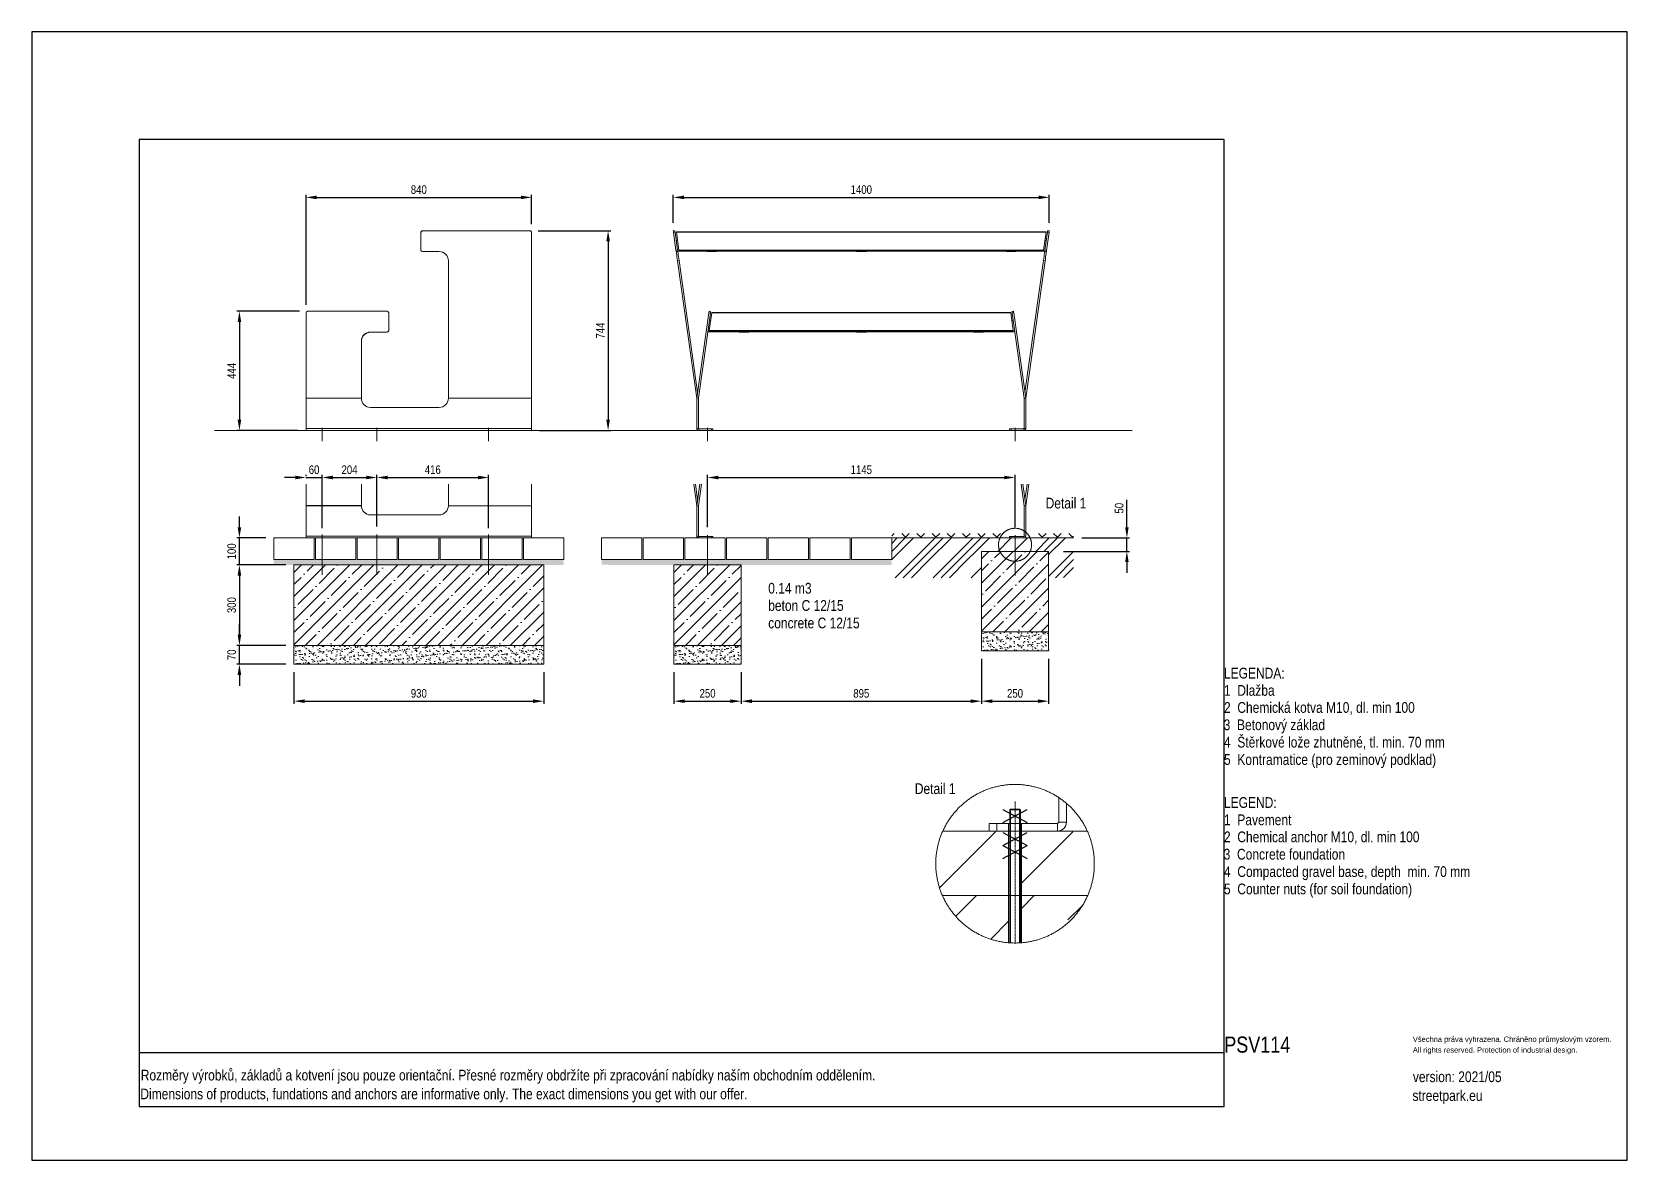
# Model space of a CAD drawing. Header units: millimetres. Extents: x 22162 to 28102, y 3160 to 7360.
import ezdxf
from ezdxf.lldxf.tags import DXFTag

# ---------------------------------------------------------------- set-up
doc = ezdxf.new("R2010")
doc.units = ezdxf.units.MM
doc.header["$LTSCALE"] = 0.3
doc.linetypes.add('ACAD_ISO10W100', pattern=[18.5, 12, -3, 0.5, -3])
doc.linetypes.add('INCONTINUOUS', pattern=[200000.001, 200000, -0.001])
for name, color, linetype, lineweight in [('KOTY', 3, 'INCONTINUOUS', 9), ('OBRYSOVA', 7, 'Continuous', 9), ('OSY', 7, 'ACAD_ISO10W100', 15), ('Visible', 7, 'Continuous', 18)]:
    doc.layers.add(name, color=color, linetype=linetype, lineweight=lineweight)
doc.layers.add('Nekreslit', color=6, linetype='Continuous', plot=False)
doc.layers.add('SRAFY', color=7, linetype='Continuous', lineweight=9, true_color=0x5b5b5b)
doc.styles.add('SEACAD_Arial', font='arial.ttf', dxfattribs={"width": 0.8})
tags = doc.linetypes.add('HIDDEN2', pattern=[4.7625, 3.175, -1.5875]).pattern_tags.tags
tags[6:7] = [DXFTag(74, 4), DXFTag(75, 0), DXFTag(340, '0'), DXFTag(46, 0.0), DXFTag(50, 0.0), DXFTag(44, 0.0), DXFTag(45, 0.0)]
tags[4:5] = [DXFTag(74, 4), DXFTag(75, 0), DXFTag(340, '0'), DXFTag(46, 0.0), DXFTag(50, 0.0), DXFTag(44, 0.0), DXFTag(45, 0.0)]
doc.dimstyles.new('ISO-25', dxfattribs={"dimtxt": 1.6, "dimasz": 2, "dimexe": 0.5, "dimexo": 1.5, "dimtad": 1, "dimdec": 0, "dimtxsty": 'SEACAD_Arial', "dimcen": 2, "dimadec": 0, "dimazin": 0, "dimtfac": 1, "dimtdec": 0, "dimtmove": 0, "dimatfit": 3, "dimfxl": 1, "dimarcsym": 0})

msp = doc.modelspace()

# ---------------------------------------------------------------- texts
at = {"style": 'SEACAD_Arial', "width": 0.8}
for s, height, p in [('0.14 m3', 40, (24903.9, 5268.5)), ('beton C 12/15', 40, (24903.9, 5204.3)), ('concrete C 12/15', 40, (24903.9, 5139.1)), ('LEGENDA:', 40, (26601, 4952.4)), ('1  Dlažba', 40, (26601, 4888.1)), ('2  Chemická kotva M10, dl. min 100', 40, (26601, 4824.6)), ('3  Betonový základ', 40, (26599.8, 4760.1)), ('4  Štěrkové lože zhutněné, tl. min. 70 mm', 40, (26601, 4695.4)), ('5  Kontramatice (pro zeminový podklad)', 40, (26601, 4630.8)), ('LEGEND:', 40, (26601, 4470.7)), ('1  Pavement', 40, (26601, 4406.4)), ('2  Chemical anchor M10, dl. min 100', 40, (26601, 4342.9)), ('3  Concrete foundation', 40, (26599.8, 4278.3)), ('4  Compacted gravel base, depth  min. 70 mm', 40, (26601, 4213.6)), ('5  Counter nuts (for soil foundation)', 40, (26601, 4149)), ('PSV114', 60, (26602.1, 3559.6)), ('All rights reserved. Protection of industrial design.', 20, (27304.4, 3559.6)), ('Všechna práva vyhrazena. Chráněno průmyslovým vzorem.', 20, (27304.4, 3599.6)), ('Rozměry výrobků, základů a kotvení jsou pouze orientační. Přesné rozměry obdržíte při zpracování nabídky naším obchodním oddělením.', 39.9982, (22567.5, 3455.9)), ('version: 2021/05', 40, (27304.4, 3449.8)), ('Dimensions of products, fundations and anchors are informative only. The exact dimensions you get with our offer.', 39.9982, (22565.9, 3386)), ('streetpark.eu', 40, (27302.8, 3379.9))]:
    msp.add_text(s, height=height, dxfattribs=at).set_placement(p)
at = {"layer": 'KOTY', "char_height": 40, "width": 199.03, "attachment_point": 1, "style": 'SEACAD_Arial'}
for insert in [(25936.9, 5625.4), (25449.8, 4562.3)]:
    msp.add_mtext('Detail 1', dxfattribs=dict(at, insert=insert))

# ---------------------------------------------------------------- blocks, each defined once
blk = doc.blocks.new('*D149')
at = {"layer": 'Defpoints', "color": 0, "transparency": 16777216}
for p in [(25950.5, 6743.6), (24550.5, 6618.8), (25950.5, 6618.8)]:
    blk.add_point(p, dxfattribs=at)
at = {"layer": 'KOTY', "color": 0, "lineweight": -2, "transparency": 16777216}
for p, q in [((24550.5, 6648.8), (24550.5, 6753.6)), ((24590.5, 6743.6), (25910.5, 6743.6)), ((25950.5, 6648.8), (25950.5, 6753.6))]:
    blk.add_line(p, q, dxfattribs=at)
at = {"layer": 'KOTY', "color": 0, "transparency": 16777216}
for points in [[(24590.5, 6750.3), (24590.5, 6736.9), (24550.5, 6743.6)], [(25910.5, 6736.9), (25910.5, 6750.3), (25950.5, 6743.6)]]:
    blk.add_solid(points, dxfattribs=at)
at = {"layer": 'KOTY', "color": 0, "transparency": 16777216, "insert": (25250.5, 6772.4), "char_height": 32, "attachment_point": 5, "style": 'SEACAD_Arial'}
blk.add_mtext('1400', dxfattribs=at)
blk = doc.blocks.new('*D148')
at = {"layer": 'Defpoints', "color": 0, "transparency": 16777216}
for p in [(24022.8, 6743.6), (24022.8, 6613.7), (23182.8, 6313.7)]:
    blk.add_point(p, dxfattribs=at)
at = {"layer": 'KOTY', "color": 0, "lineweight": -2, "transparency": 16777216}
for p, q in [((23182.8, 6343.7), (23182.8, 6753.6)), ((23222.8, 6743.6), (23982.8, 6743.6)), ((24022.8, 6643.7), (24022.8, 6753.6))]:
    blk.add_line(p, q, dxfattribs=at)
at = {"layer": 'KOTY', "color": 0, "transparency": 16777216}
for points in [[(23222.8, 6750.3), (23222.8, 6736.9), (23182.8, 6743.6)], [(23982.8, 6736.9), (23982.8, 6750.3), (24022.8, 6743.6)]]:
    blk.add_solid(points, dxfattribs=at)
at = {"layer": 'KOTY', "color": 0, "transparency": 16777216, "insert": (23602.8, 6772.4), "char_height": 32, "attachment_point": 5, "style": 'SEACAD_Arial'}
blk.add_mtext('840', dxfattribs=at)
blk = doc.blocks.new('*D147')
at = {"layer": 'Defpoints', "color": 0, "transparency": 16777216}
for p in [(24016.8, 6619.6), (24022.8, 5875.6), (24307.6, 5875.6)]:
    blk.add_point(p, dxfattribs=at)
at = {"layer": 'KOTY', "color": 0, "lineweight": -2, "transparency": 16777216}
for p, q in [((24046.8, 6619.6), (24317.6, 6619.6)), ((24307.6, 6579.6), (24307.6, 5915.6)), ((24052.8, 5875.6), (24317.6, 5875.6))]:
    blk.add_line(p, q, dxfattribs=at)
at = {"layer": 'KOTY', "color": 0, "transparency": 16777216}
for points in [[(24314.3, 6579.6), (24301, 6579.6), (24307.6, 6619.6)], [(24301, 5915.6), (24314.3, 5915.6), (24307.6, 5875.6)]]:
    blk.add_solid(points, dxfattribs=at)
at = {"layer": 'KOTY', "color": 0, "transparency": 16777216, "insert": (24279.1, 6247.6), "char_height": 32, "attachment_point": 5, "rotation": 90, "style": 'SEACAD_Arial'}
blk.add_mtext('744', dxfattribs=at)
blk = doc.blocks.new('*D155')
at = {"layer": 'Defpoints', "color": 0, "transparency": 16777216}
for p in [(22934.8, 5475.6), (23062.8, 5475.6), (23112.8, 5375.6)]:
    blk.add_point(p, dxfattribs=at)
at = {"layer": 'KOTY', "color": 0, "lineweight": -2, "transparency": 16777216}
for p, q in [((22934.8, 5515.6), (22934.8, 5555.6)), ((23032.8, 5475.6), (22924.8, 5475.6)), ((22934.8, 5375.6), (22934.8, 5475.6)), ((23082.8, 5375.6), (22924.8, 5375.6)), ((22934.8, 5335.6), (22934.8, 5295.6))]:
    blk.add_line(p, q, dxfattribs=at)
at = {"layer": 'KOTY', "color": 0, "transparency": 16777216}
for points in [[(22928.2, 5515.6), (22941.5, 5515.6), (22934.8, 5475.6)], [(22941.5, 5335.6), (22928.2, 5335.6), (22934.8, 5375.6)]]:
    blk.add_solid(points, dxfattribs=at)
at = {"layer": 'KOTY', "color": 0, "transparency": 16777216, "insert": (22906, 5425.6), "char_height": 32, "attachment_point": 5, "rotation": 90, "style": 'SEACAD_Arial'}
blk.add_mtext('100', dxfattribs=at)
blk = doc.blocks.new('*D154')
at = {"layer": 'Defpoints', "color": 0, "transparency": 16777216}
for p in [(23137.8, 5375.6), (22934.8, 5075.6), (23137.8, 5075.6)]:
    blk.add_point(p, dxfattribs=at)
at = {"layer": 'KOTY', "color": 0, "lineweight": -2, "transparency": 16777216}
for p, q in [((23107.8, 5375.6), (22924.8, 5375.6)), ((22934.8, 5335.6), (22934.8, 5115.6)), ((23107.8, 5075.6), (22924.8, 5075.6))]:
    blk.add_line(p, q, dxfattribs=at)
at = {"layer": 'KOTY', "color": 0, "transparency": 16777216}
for points in [[(22941.5, 5335.6), (22928.2, 5335.6), (22934.8, 5375.6)], [(22928.2, 5115.6), (22941.5, 5115.6), (22934.8, 5075.6)]]:
    blk.add_solid(points, dxfattribs=at)
at = {"layer": 'KOTY', "color": 0, "transparency": 16777216, "insert": (22906, 5225.6), "char_height": 32, "attachment_point": 5, "rotation": 90, "style": 'SEACAD_Arial'}
blk.add_mtext('300', dxfattribs=at)
blk = doc.blocks.new('*D153')
at = {"layer": 'Defpoints', "color": 0, "transparency": 16777216}
for p in [(22934.8, 5075.6), (23137.8, 5075.6), (23137.8, 5005.6)]:
    blk.add_point(p, dxfattribs=at)
at = {"layer": 'KOTY', "color": 0, "lineweight": -2, "transparency": 16777216}
for p, q in [((22934.8, 5115.6), (22934.8, 5155.6)), ((23107.8, 5075.6), (22924.8, 5075.6)), ((22934.8, 5005.6), (22934.8, 5075.6)), ((23107.8, 5005.6), (22924.8, 5005.6)), ((22934.8, 4965.6), (22934.8, 4925.6))]:
    blk.add_line(p, q, dxfattribs=at)
at = {"layer": 'KOTY', "color": 0, "transparency": 16777216}
for points in [[(22928.2, 5115.6), (22941.5, 5115.6), (22934.8, 5075.6)], [(22941.5, 4965.6), (22928.2, 4965.6), (22934.8, 5005.6)]]:
    blk.add_solid(points, dxfattribs=at)
at = {"layer": 'KOTY', "color": 0, "transparency": 16777216, "insert": (22906, 5040.6), "char_height": 32, "attachment_point": 5, "rotation": 90, "style": 'SEACAD_Arial'}
blk.add_mtext('70', dxfattribs=at)
blk = doc.blocks.new('*D151')
at = {"layer": 'Defpoints', "color": 0, "transparency": 16777216}
for p in [(24553, 5005.6), (24803, 5005.6), (24803, 4868)]:
    blk.add_point(p, dxfattribs=at)
at = {"layer": 'KOTY', "color": 0, "lineweight": -2, "transparency": 16777216}
for p, q in [((24553, 4975.6), (24553, 4858)), ((24803, 4975.6), (24803, 4858)), ((24593, 4868), (24763, 4868))]:
    blk.add_line(p, q, dxfattribs=at)
at = {"layer": 'KOTY', "color": 0, "transparency": 16777216}
for points in [[(24593, 4874.7), (24593, 4861.4), (24553, 4868)], [(24763, 4861.4), (24763, 4874.7), (24803, 4868)]]:
    blk.add_solid(points, dxfattribs=at)
at = {"layer": 'KOTY', "color": 0, "transparency": 16777216, "insert": (24678, 4896.9), "char_height": 32, "attachment_point": 5, "style": 'SEACAD_Arial'}
blk.add_mtext('250', dxfattribs=at)
blk = doc.blocks.new('*D152')
at = {"layer": 'Defpoints', "color": 0, "transparency": 16777216}
for p in [(25698, 5055.6), (24803, 5004.1), (25698, 4868)]:
    blk.add_point(p, dxfattribs=at)
at = {"layer": 'KOTY', "color": 0, "lineweight": -2, "transparency": 16777216}
for p, q in [((25698, 5025.6), (25698, 4858)), ((24803, 4974.1), (24803, 4858)), ((24843, 4868), (25658, 4868))]:
    blk.add_line(p, q, dxfattribs=at)
at = {"layer": 'KOTY', "color": 0, "transparency": 16777216}
for points in [[(24843, 4874.7), (24843, 4861.4), (24803, 4868)], [(25658, 4861.4), (25658, 4874.7), (25698, 4868)]]:
    blk.add_solid(points, dxfattribs=at)
at = {"layer": 'KOTY', "color": 0, "transparency": 16777216, "insert": (25250.5, 4896.9), "char_height": 32, "attachment_point": 5, "style": 'SEACAD_Arial'}
blk.add_mtext('895', dxfattribs=at)
blk = doc.blocks.new('*D156')
at = {"layer": 'Defpoints', "color": 0, "transparency": 16777216}
for p in [(26041.1, 5475.6), (26239.5, 5475.6), (25973, 5425.6)]:
    blk.add_point(p, dxfattribs=at)
at = {"layer": 'KOTY', "color": 0, "lineweight": -2, "transparency": 16777216}
for p, q in [((26239.5, 5515.6), (26239.5, 5617.2)), ((26071.1, 5475.6), (26249.5, 5475.6)), ((26239.5, 5425.6), (26239.5, 5475.6)), ((26003, 5425.6), (26249.5, 5425.6)), ((26239.5, 5385.6), (26239.5, 5345.6))]:
    blk.add_line(p, q, dxfattribs=at)
at = {"layer": 'KOTY', "color": 0, "transparency": 16777216}
for points in [[(26232.9, 5515.6), (26246.2, 5515.6), (26239.5, 5475.6)], [(26246.2, 5385.6), (26232.9, 5385.6), (26239.5, 5425.6)]]:
    blk.add_solid(points, dxfattribs=at)
at = {"layer": 'KOTY', "color": 0, "transparency": 16777216, "insert": (26210.7, 5586.4), "char_height": 32, "attachment_point": 5, "rotation": 90, "style": 'SEACAD_Arial'}
blk.add_mtext('50', dxfattribs=at)
blk = doc.blocks.new('*D150')
at = {"layer": 'Defpoints', "color": 0, "transparency": 16777216}
for p in [(25698, 5054.1), (25948, 5055.6), (25948, 4868)]:
    blk.add_point(p, dxfattribs=at)
at = {"layer": 'KOTY', "color": 0, "lineweight": -2, "transparency": 16777216}
for p, q in [((25698, 5024.1), (25698, 4858)), ((25948, 5025.6), (25948, 4858)), ((25738, 4868), (25908, 4868))]:
    blk.add_line(p, q, dxfattribs=at)
at = {"layer": 'KOTY', "color": 0, "transparency": 16777216}
for points in [[(25738, 4874.7), (25738, 4861.4), (25698, 4868)], [(25908, 4861.4), (25908, 4874.7), (25948, 4868)]]:
    blk.add_solid(points, dxfattribs=at)
at = {"layer": 'KOTY', "color": 0, "transparency": 16777216, "insert": (25823, 4896.9), "char_height": 32, "attachment_point": 5, "style": 'SEACAD_Arial'}
blk.add_mtext('250', dxfattribs=at)
blk = doc.blocks.new('*D158')
at = {"layer": 'Defpoints', "color": 0, "transparency": 16777216}
for p in [(23862.8, 5700.7), (23446.8, 5488.4), (23862.8, 5482.6)]:
    blk.add_point(p, dxfattribs=at)
at = {"layer": 'KOTY', "color": 0, "lineweight": -2, "transparency": 16777216}
for p, q in [((23446.8, 5518.4), (23446.8, 5710.7)), ((23862.8, 5512.6), (23862.8, 5710.7)), ((23486.8, 5700.7), (23822.8, 5700.7))]:
    blk.add_line(p, q, dxfattribs=at)
at = {"layer": 'KOTY', "color": 0, "transparency": 16777216}
for points in [[(23486.8, 5707.4), (23486.8, 5694), (23446.8, 5700.7)], [(23822.8, 5707.4), (23822.8, 5694), (23862.8, 5700.7)]]:
    blk.add_solid(points, dxfattribs=at)
at = {"layer": 'KOTY', "color": 0, "transparency": 16777216, "insert": (23654.8, 5729.5), "char_height": 32, "attachment_point": 5, "style": 'SEACAD_Arial'}
blk.add_mtext('416', dxfattribs=at)
blk = doc.blocks.new('*D157')
at = {"layer": 'Defpoints', "color": 0, "transparency": 16777216}
for p in [(23182.8, 5675.6), (23242.8, 5700.7), (23242.8, 5488.4)]:
    blk.add_point(p, dxfattribs=at)
at = {"layer": 'KOTY', "color": 0, "lineweight": -2, "transparency": 16777216}
for p, q in [((23182.8, 5705.6), (23182.8, 5710.7)), ((23242.8, 5518.4), (23242.8, 5710.7)), ((23142.8, 5700.7), (23102.8, 5700.7)), ((23182.8, 5700.7), (23242.8, 5700.7)), ((23282.8, 5700.7), (23322.8, 5700.7))]:
    blk.add_line(p, q, dxfattribs=at)
at = {"layer": 'KOTY', "color": 0, "transparency": 16777216}
for points in [[(23142.8, 5707.4), (23142.8, 5694), (23182.8, 5700.7)], [(23282.8, 5707.4), (23282.8, 5694), (23242.8, 5700.7)]]:
    blk.add_solid(points, dxfattribs=at)
at = {"layer": 'KOTY', "color": 0, "transparency": 16777216, "insert": (23212.8, 5729.5), "char_height": 32, "attachment_point": 5, "style": 'SEACAD_Arial'}
blk.add_mtext('60', dxfattribs=at)
blk = doc.blocks.new('*D159')
at = {"layer": 'Defpoints', "color": 0, "transparency": 16777216}
for p in [(25823, 5700.7), (24678, 5485.8), (25823, 5485.8)]:
    blk.add_point(p, dxfattribs=at)
at = {"layer": 'KOTY', "color": 0, "lineweight": -2, "transparency": 16777216}
for p, q in [((24678, 5515.8), (24678, 5710.7)), ((25823, 5515.8), (25823, 5710.7)), ((24718, 5700.7), (25783, 5700.7))]:
    blk.add_line(p, q, dxfattribs=at)
at = {"layer": 'KOTY', "color": 0, "transparency": 16777216}
for points in [[(24718, 5707.4), (24718, 5694), (24678, 5700.7)], [(25783, 5694), (25783, 5707.4), (25823, 5700.7)]]:
    blk.add_solid(points, dxfattribs=at)
at = {"layer": 'KOTY', "color": 0, "transparency": 16777216, "insert": (25250.5, 5729.5), "char_height": 32, "attachment_point": 5, "style": 'SEACAD_Arial'}
blk.add_mtext('1145', dxfattribs=at)
blk = doc.blocks.new('*D160')
at = {"layer": 'Defpoints', "color": 0, "transparency": 16777216}
for p in [(23137.8, 5005.6), (24067.8, 5005.6), (24067.8, 4868)]:
    blk.add_point(p, dxfattribs=at)
at = {"layer": 'KOTY', "color": 0, "lineweight": -2, "transparency": 16777216}
for p, q in [((23137.8, 4975.6), (23137.8, 4858)), ((24067.8, 4975.6), (24067.8, 4858)), ((23177.8, 4868), (24027.8, 4868))]:
    blk.add_line(p, q, dxfattribs=at)
at = {"layer": 'KOTY', "color": 0, "transparency": 16777216}
for points in [[(23177.8, 4874.7), (23177.8, 4861.4), (23137.8, 4868)], [(24027.8, 4861.4), (24027.8, 4874.7), (24067.8, 4868)]]:
    blk.add_solid(points, dxfattribs=at)
at = {"layer": 'KOTY', "color": 0, "transparency": 16777216, "insert": (23602.8, 4896.9), "char_height": 32, "attachment_point": 5, "style": 'SEACAD_Arial'}
blk.add_mtext('930', dxfattribs=at)
blk = doc.blocks.new('*D161')
at = {"layer": 'Defpoints', "color": 0, "transparency": 16777216}
for p in [(23446.8, 5700.7), (23242.8, 5482.6), (23446.8, 5488.4)]:
    blk.add_point(p, dxfattribs=at)
at = {"layer": 'KOTY', "color": 0, "lineweight": -2, "transparency": 16777216}
for p, q in [((23242.8, 5512.6), (23242.8, 5710.7)), ((23446.8, 5518.4), (23446.8, 5710.7)), ((23282.8, 5700.7), (23406.8, 5700.7))]:
    blk.add_line(p, q, dxfattribs=at)
at = {"layer": 'KOTY', "color": 0, "transparency": 16777216}
for points in [[(23282.8, 5707.4), (23282.8, 5694), (23242.8, 5700.7)], [(23406.8, 5707.4), (23406.8, 5694), (23446.8, 5700.7)]]:
    blk.add_solid(points, dxfattribs=at)
at = {"layer": 'KOTY', "color": 0, "transparency": 16777216, "insert": (23344.8, 5729.5), "char_height": 32, "attachment_point": 5, "style": 'SEACAD_Arial'}
blk.add_mtext('204', dxfattribs=at)
blk = doc.blocks.new('*D162')
at = {"layer": 'Defpoints', "color": 0, "transparency": 16777216}
for p in [(23188.8, 6319.6), (22934.8, 5875.6), (23182.8, 5875.6)]:
    blk.add_point(p, dxfattribs=at)
at = {"layer": 'KOTY', "color": 0, "lineweight": -2, "transparency": 16777216}
for p, q in [((23158.8, 6319.6), (22924.8, 6319.6)), ((22934.8, 6279.6), (22934.8, 5915.6)), ((23152.8, 5875.6), (22924.8, 5875.6))]:
    blk.add_line(p, q, dxfattribs=at)
at = {"layer": 'KOTY', "color": 0, "transparency": 16777216}
for points in [[(22928.2, 6279.6), (22941.5, 6279.6), (22934.8, 6319.6)], [(22928.2, 5915.6), (22941.5, 5915.6), (22934.8, 5875.6)]]:
    blk.add_solid(points, dxfattribs=at)
at = {"layer": 'KOTY', "color": 0, "transparency": 16777216, "insert": (22906.3, 6097.6), "char_height": 32, "attachment_point": 5, "rotation": 90, "style": 'SEACAD_Arial'}
blk.add_mtext('444', dxfattribs=at)

# ---------------------------------------------------------------- dimensions: what is measured, and where the dimension line sits
at = {"layer": 'KOTY'}
for base, p1, p2, picture, middle in [((24022.8, 6743.6), (23182.8, 6313.7), (24022.8, 6613.7), '*D148', (23602.8, 6772.4)), ((25950.5, 6743.6), (24550.5, 6618.8), (25950.5, 6618.8), '*D149', (25250.5, 6772.4)), ((25823, 5700.7), (24678, 5485.8), (25823, 5485.8), '*D159', (25250.5, 5729.5)), ((25698, 4868), (24803, 5004.1), (25698, 5055.6), '*D152', (25250.5, 4896.9)), ((25948, 4868), (25698, 5054.1), (25948, 5055.6), '*D150', (25823, 4896.9)), ((24067.8, 4868), (23137.8, 5005.6), (24067.8, 5005.6), '*D160', (23602.8, 4896.9)), ((24803, 4868), (24553, 5005.6), (24803, 5005.6), '*D151', (24678, 4896.9))]:
    dim = msp.add_linear_dim(base=base, p1=p1, p2=p2, dimstyle='ISO-25', override={"dimlfac": 1, "dimtxsty": 'SEACAD_Arial', "dimsah": 1, "dimtolj": 0}, dxfattribs=at)
    dim.commit()
    dim.dimension.update_dxf_attribs({"geometry": picture, "text_midpoint": middle})
for base, p1, p2, angle, picture, middle in [((24307.6, 5875.6), (24016.8, 6619.6), (24022.8, 5875.6), 90, '*D147', (24279.1, 6247.6)), ((23862.8, 5700.7), (23446.8, 5488.4), (23862.8, 5482.6), 0, '*D158', (23654.8, 5729.5)), ((26239.5, 5475.6), (25973, 5425.6), (26041.1, 5475.6), 90, '*D156', (26210.7, 5586.4)), ((22934.8, 5475.6), (23112.8, 5375.6), (23062.8, 5475.6), 90, '*D155', (22906, 5425.6)), ((22934.8, 5075.6), (23137.8, 5375.6), (23137.8, 5075.6), 90, '*D154', (22906, 5225.6)), ((22934.8, 5075.6), (23137.8, 5005.6), (23137.8, 5075.6), 90, '*D153', (22906, 5040.6))]:
    dim = msp.add_linear_dim(base=base, p1=p1, p2=p2, angle=angle, dimstyle='ISO-25', override={"dimlfac": 1, "dimtxsty": 'SEACAD_Arial', "dimsah": 1, "dimtolj": 0}, dxfattribs=at)
    dim.commit()
    dim.dimension.update_dxf_attribs({"geometry": picture, "text_midpoint": middle})
for base, p1, p2, angle, picture, middle in [((22934.8, 5875.6), (23188.8, 6319.6), (23182.8, 5875.6), 90, '*D162', (22934.8, 6097.6)), ((23242.8, 5700.7), (23182.8, 5675.6), (23242.8, 5488.4), 180, '*D157', (23212.8, 5700.7)), ((23446.8, 5700.7), (23242.8, 5482.6), (23446.8, 5488.4), 180, '*D161', (23344.8, 5700.7))]:
    dim = msp.add_linear_dim(base=base, p1=p1, p2=p2, angle=angle, dimstyle='ISO-25', override={"dimsah": 1}, dxfattribs=at)
    dim.commit()
    dim.dimension.update_dxf_attribs({"geometry": picture, "text_midpoint": middle, "dimtype": 160})

# ---------------------------------------------------------------- hatches: boundary and pattern name
at = {"layer": 'SRAFY'}
h = msp.add_hatch(dxfattribs=at)
h.set_pattern_fill('ANSI35', color=256, scale=10, style=0)
h.set_pattern_definition([(45, (2263.366, 1180.7), (-44.90128, 44.90128), []), (45, (2308.27, 1180.7), (-44.90128, 44.90128), [79.375, -15.875, 0, -15.875])])
h.paths.add_polyline_path([(25698, 5425.6), (25948, 5425.6), (25948, 5125.6), (25698, 5125.6)])
h = msp.add_hatch(dxfattribs=at)
h.set_pattern_fill('AR-SAND', color=256, scale=0.5)
h.set_pattern_definition([(37.5, (16527.381, 160.982), (-0.800016, 24.47066), [0, -19.304, 0, -21.59, 0, -20.6375]), (7.5, (16527.38, 160.982), (22.47616, 35.84126), [0, -10.414, 0, -17.399, 0, -6.6675]), (327.5, (16511.76, 160.982), (39.54962, 0.07186), [0, -6.35, 0, -22.86, 0, -29.845]), (317.5, (16511.76, 160.982), (38.17782, 11.14647), [0, -3.175, 0, -14.986, 0, -17.145])])
h.paths.add_polyline_path([(23062.8, 5395.6), (23062.8, 5375.7), (23093.4, 5375.6), (23213.3, 5375.5), (23213.3, 5395.6)])
h.paths.add_polyline_path([(24142.8, 5375.3), (24142.8, 5395.6), (23213.3, 5395.6), (23213.3, 5375.5), (23343.3, 5375.3)])
h = msp.add_hatch(dxfattribs=at)
h.set_pattern_fill('ANSI35', color=256, scale=10, style=0)
h.set_pattern_definition([(45, (-296.82, 1130.71), (-44.90128, 44.90128), []), (45, (-251.92, 1130.71), (-44.90128, 44.90128), [79.375, -15.875, 0, -15.875])])
h.paths.add_polyline_path([(23137.8, 5375.6), (24067.8, 5375.6), (24067.8, 5075.6), (23137.8, 5075.6)])
h = msp.add_hatch(dxfattribs=at)
h.set_pattern_fill('AR-SAND', color=256, scale=0.5)
h.set_pattern_definition([(37.5, (17748.108, 160.982), (-0.800016, 24.47066), [0, -19.304, 0, -21.59, 0, -20.6375]), (7.5, (17748.108, 160.982), (22.47616, 35.84126), [0, -10.414, 0, -17.399, 0, -6.6675]), (327.5, (17732.487, 160.982), (39.54962, 0.07186), [0, -6.35, 0, -22.86, 0, -29.845]), (317.5, (17732.487, 160.982), (38.17782, 11.14647), [0, -3.175, 0, -14.986, 0, -17.145])])
h.paths.add_polyline_path([(24283.6, 5395.6), (24283.6, 5375.7), (24314.1, 5375.6), (24434.1, 5375.5), (24434.1, 5395.6)])
h.paths.add_polyline_path([(25363.6, 5375.3), (25363.6, 5395.6), (24434.1, 5395.6), (24434.1, 5375.5), (24564.1, 5375.3)])
h = msp.add_hatch(dxfattribs=at)
h.set_pattern_fill('ANSI35', color=256, scale=10, style=0)
h.set_pattern_definition([(45, (1118.366, 1130.71), (-44.90128, 44.90128), []), (45, (1163.27, 1130.71), (-44.90128, 44.90128), [79.375, -15.875, 0, -15.875])])
h.paths.add_polyline_path([(24553, 5375.6), (24803, 5375.6), (24803, 5075.6), (24553, 5075.6)])
h = msp.add_hatch(dxfattribs=at)
h.set_pattern_fill('AR-SAND', color=256, scale=0.5, style=0)
h.set_pattern_definition([(37.5, (2263.366, 1180.7), (-0.800016, 24.470662), [0, -19.304, 0, -21.59, 0, -20.6375]), (7.5, (2263.366, 1180.7), (22.476164, 35.841255), [0, -10.414, 0, -17.399, 0, -6.6675]), (327.5, (2247.745, 1180.7), (39.549619, 0.07186), [0, -6.35, 0, -22.86, 0, -29.845]), (317.5, (2247.745, 1180.7), (38.177823, 11.146466), [0, -3.175, 0, -14.986, 0, -17.145])])
h.paths.add_polyline_path([(25698, 5125.6), (25948, 5125.6), (25948, 5055.6), (25698, 5055.6)])
h = msp.add_hatch(dxfattribs=at)
h.set_pattern_fill('AR-SAND', color=256, scale=0.5, style=0)
h.set_pattern_definition([(37.5, (-296.819, 1130.709), (-0.800016, 24.470662), [0, -19.304, 0, -21.59, 0, -20.6375]), (7.5, (-296.82, 1130.71), (22.476164, 35.841255), [0, -10.414, 0, -17.399, 0, -6.6675]), (327.5, (-312.44, 1130.709), (39.549619, 0.07186), [0, -6.35, 0, -22.86, 0, -29.845]), (317.5, (-312.44, 1130.71), (38.177823, 11.146466), [0, -3.175, 0, -14.986, 0, -17.145])])
h.paths.add_polyline_path([(23137.8, 5075.6), (24067.8, 5075.6), (24067.8, 5005.6), (23137.8, 5005.6)])
h = msp.add_hatch(dxfattribs=at)
h.set_pattern_fill('AR-SAND', color=256, scale=0.5, style=0)
h.set_pattern_definition([(37.5, (1118.366, 1130.709), (-0.800016, 24.470662), [0, -19.304, 0, -21.59, 0, -20.6375]), (7.5, (1118.366, 1130.71), (22.476164, 35.841255), [0, -10.414, 0, -17.399, 0, -6.6675]), (327.5, (1102.745, 1130.709), (39.549619, 0.07186), [0, -6.35, 0, -22.86, 0, -29.845]), (317.5, (1102.745, 1130.71), (38.177823, 11.146466), [0, -3.175, 0, -14.986, 0, -17.145])])
h.paths.add_polyline_path([(24553, 5075.6), (24803, 5075.6), (24803, 5005.6), (24553, 5005.6)])

# ---------------------------------------------------------------- linework, layer by layer
at = {"color": 7, "linetype": 'Continuous', "lineweight": 15}
for p, q in [((23610.8, 6612.9), (23610.8, 6613.7)), ((23610.8, 6547.5), (23610.8, 6612.9)), ((23616.8, 6619.6), (23616.8, 6618.8)), ((23616.8, 6619.6), (24016.8, 6619.6)), ((23616.8, 6618.8), (24016.8, 6618.8)), ((24016.8, 6618.8), (24016.8, 6619.6)), ((24022.8, 6613.7), (24022.8, 6612.9)), ((24022.8, 6612.9), (24022.8, 5995.6)), ((23678.8, 6541.6), (23616.8, 6541.6)), ((23712.8, 5995.6), (23712.8, 6507.9)), ((23182.8, 5996.5), (23182.8, 6313.7)), ((23188.8, 6319.6), (23484.8, 6319.6)), ((23490.8, 6313.7), (23490.8, 6248.3)), ((23484.8, 6242.4), (23422.8, 6242.4)), ((23422.8, 6242.4), (23422.8, 6241.6)), ((23484.8, 6241.6), (23422.8, 6241.6)), ((23484.8, 6241.6), (23484.8, 6242.4)), ((23490.8, 6248.3), (23490.8, 6247.5)), ((23388.8, 6208.7), (23388.8, 5996.5)), ((23182.8, 5996.5), (23182.8, 5995.5)), ((23388.8, 5996.5), (23182.8, 5996.5)), ((23388.8, 5995.5), (23182.8, 5995.5)), ((23182.8, 5882.6), (23182.8, 5995.5)), ((23388.8, 5996), (23388.8, 5996.5)), ((23388.8, 5995.5), (23388.8, 5996)), ((23422.8, 5961.6), (23678.8, 5961.6)), ((23712.8, 5995.6), (24022.8, 5995.6)), ((23712.8, 5995.6), (23712.8, 5995.5)), ((23712.8, 5995.6), (23712.8, 5995.6)), ((23712.8, 5995.5), (24022.8, 5995.5)), ((24022.8, 5995.5), (24022.8, 5995.6)), ((24022.8, 5995.5), (24022.8, 5882.6)), ((23182.8, 5882.6), (24022.8, 5882.6)), ((23182.8, 5875.6), (23182.8, 5882.6)), ((24022.8, 5882.6), (24022.8, 5875.6)), ((24022.8, 5875.6), (23182.8, 5875.6)), ((23182.8, 5596.5), (23182.8, 5675.6)), ((23388.8, 5675.6), (23388.8, 5596.5)), ((23712.8, 5595.6), (23712.8, 5675.6)), ((24022.8, 5675.6), (24022.8, 5595.6)), ((23182.8, 5596.5), (23182.8, 5595.5)), ((23388.8, 5596.5), (23182.8, 5596.5)), ((23388.8, 5595.5), (23182.8, 5595.5)), ((23182.8, 5482.6), (23182.8, 5595.5)), ((23388.8, 5596), (23388.8, 5596.5)), ((23388.8, 5595.5), (23388.8, 5596)), ((23712.8, 5595.6), (24022.8, 5595.6)), ((23712.8, 5595.6), (23712.8, 5595.5)), ((23712.8, 5595.6), (23712.8, 5595.6)), ((23712.8, 5595.5), (24022.8, 5595.5)), ((24022.8, 5595.5), (24022.8, 5595.6)), ((24022.8, 5595.5), (24022.8, 5482.6)), ((23422.8, 5561.6), (23678.8, 5561.6)), ((23182.8, 5482.6), (24022.8, 5482.6)), ((23182.8, 5475.6), (23182.8, 5482.6)), ((24022.8, 5475.6), (23182.8, 5475.6)), ((24022.8, 5482.6), (24022.8, 5475.6))]:
    msp.add_line(p, q, dxfattribs=at)
for p, q in [((25778, 4464.8), (25868, 4416.8)), ((25778, 4416.8), (25868, 4464.8)), ((25778, 4378.9), (25868, 4330.9)), ((25778, 4330.9), (25868, 4378.9)), ((25778, 4330.9), (25868, 4282.9)), ((25778, 4282.9), (25868, 4330.9))]:
    msp.add_line(p, q)
at = {"color": 7, "linetype": 'HIDDEN2'}
for p, q in [((25803, 4390.4), (25803, 4390.4)), ((25843, 4390.4), (25843, 4390.4))]:
    msp.add_line(p, q, dxfattribs=at)
at = {"color": 7, "linetype": 'Continuous', "lineweight": 15}
for centre, radius, start, end in [((23616.8, 6613.7), 5.97, 89.72134, 179.71857), ((23616.8, 6612.8), 5.97, 89.72101, 179.71832), ((24016.9, 6613.7), 5.97, 0.28084, 90.27911), ((24016.9, 6612.8), 5.97, 0.28109, 90.27944), ((23616.8, 6547.5), 5.97, 180.28143, 270.27866), ((23679, 6507.7), 33.8, 0.26207, 90.29826), ((23188.8, 6313.7), 5.97, 89.72129, 179.71818), ((23484.9, 6313.7), 5.97, 0.2816, 90.27878), ((23422.7, 6208.6), 33.8, 89.74073, 179.69895), ((23422.7, 6207.7), 33.8, 89.70168, 179.738), ((23484.9, 6248.4), 5.97, 269.72122, 359.7184), ((23484.9, 6247.5), 5.97, 269.72122, 359.7184), ((23422.8, 5995.6), 34, 180.22494, 270), ((23678.8, 5995.6), 34, 270, 359.77506), ((23422.8, 5595.6), 34, 180.22494, 270), ((23678.8, 5595.6), 34, 270, 359.77506)]:
    msp.add_arc(centre, radius, start, end, dxfattribs=at)
at = {"layer": 'KOTY'}
for centre, radius in [((25823, 5450.3), 61.5), ((25823, 4262.9), 295.2)]:
    msp.add_circle(centre, radius, dxfattribs=at)
at = {"layer": 'Nekreslit'}
msp.add_line((22562.1, 3559.6), (26602.1, 3559.6), dxfattribs=at)
for points in [[(22162.1, 3159.6), (28102.1, 3159.6), (28102.1, 7359.6), (22162.1, 7359.6)], [(22562.1, 3359.6), (26602.1, 3359.6), (26602.1, 6959.6), (22562.1, 6959.6)]]:
    msp.add_lwpolyline(points, close=True, dxfattribs=at)
at = {"layer": 'OBRYSOVA', "color": 7, "linetype": 'HIDDEN2'}
for p, q in [((25843, 4463.3), (25803, 4463.3)), ((25799, 4413.1), (25799, 3968.7)), ((25847, 3968.7), (25847, 4413.1))]:
    msp.add_line(p, q, dxfattribs=at)
at = {"layer": 'OBRYSOVA', "lineweight": 15}
for p, q in [((25806.2, 4466.5), (25806.2, 3968.2)), ((25839.8, 3968.2), (25839.8, 4466.5))]:
    msp.add_line(p, q, dxfattribs=at)
at = {"layer": 'OSY', "ltscale": 0.5}
for p, q in [((23242.8, 5885.8), (23242.8, 5835.8)), ((23446.8, 5885.8), (23446.8, 5835.8)), ((23862.8, 5885.8), (23862.8, 5835.8)), ((24678, 5885.8), (24678, 5835.8)), ((25823, 5885.8), (25823, 5835.8)), ((23242.8, 5488.4), (23242.8, 5338.4)), ((23446.8, 5488.4), (23446.8, 5338.4)), ((23862.8, 5488.4), (23862.8, 5338.4)), ((24678, 5485.8), (24678, 5335.8)), ((25823, 5485.8), (25823, 5335.8))]:
    msp.add_line(p, q, dxfattribs=at)
at = {"layer": 'OSY'}
msp.add_line((25823, 4494.6), (25823, 3967.7), dxfattribs=at)
at = {"layer": 'SRAFY', "linetype": 'Continuous'}
for p, q in [((22841.5, 5875.6), (26259.4, 5875.6)), ((23212.8, 5475.6), (23062.8, 5475.6)), ((23062.8, 5475.6), (23062.8, 5395.6)), ((23212.8, 5395.6), (23212.8, 5475.6)), ((23367.8, 5475.6), (23217.8, 5475.6)), ((23217.8, 5475.6), (23217.8, 5395.6)), ((23367.8, 5395.6), (23367.8, 5475.6)), ((23522.8, 5475.6), (23372.8, 5475.6)), ((23372.8, 5475.6), (23372.8, 5395.6)), ((23522.8, 5395.6), (23522.8, 5475.6)), ((23677.8, 5475.6), (23527.8, 5475.6)), ((23527.8, 5475.6), (23527.8, 5395.6)), ((23677.8, 5395.6), (23677.8, 5475.6)), ((23832.8, 5475.6), (23682.8, 5475.6)), ((23682.8, 5475.6), (23682.8, 5395.6)), ((23832.8, 5395.6), (23832.8, 5475.6)), ((23987.8, 5475.6), (23837.8, 5475.6)), ((23837.8, 5475.6), (23837.8, 5395.6)), ((23987.8, 5395.6), (23987.8, 5475.6)), ((24142.8, 5475.6), (23992.8, 5475.6)), ((23992.8, 5475.6), (23992.8, 5395.6)), ((24142.8, 5395.6), (24142.8, 5475.6)), ((24433.6, 5475.6), (24283.6, 5475.6)), ((24283.6, 5475.6), (24283.6, 5395.6)), ((24433.6, 5395.6), (24433.6, 5475.6)), ((24588.6, 5475.6), (24438.6, 5475.6)), ((24438.6, 5475.6), (24438.6, 5395.6)), ((24588.6, 5395.6), (24588.6, 5475.6)), ((24743.6, 5475.6), (24593.6, 5475.6)), ((24593.6, 5475.6), (24593.6, 5395.6)), ((24743.6, 5395.6), (24743.6, 5475.6)), ((24898.6, 5475.6), (24748.6, 5475.6)), ((24748.6, 5475.6), (24748.6, 5395.6)), ((24898.6, 5395.6), (24898.6, 5475.6)), ((25053.6, 5475.6), (24903.6, 5475.6)), ((24903.6, 5475.6), (24903.6, 5395.6)), ((25053.6, 5395.6), (25053.6, 5475.6)), ((25208.6, 5475.6), (25058.6, 5475.6)), ((25058.6, 5475.6), (25058.6, 5395.6)), ((25208.6, 5395.6), (25208.6, 5475.6)), ((25363.6, 5475.6), (25213.6, 5475.6)), ((25213.6, 5475.6), (25213.6, 5395.6)), ((25363.6, 5395.6), (25363.6, 5475.6)), ((23062.8, 5395.6), (23212.8, 5395.6)), ((23217.8, 5395.6), (23367.8, 5395.6)), ((23372.8, 5395.6), (23522.8, 5395.6)), ((23527.8, 5395.6), (23677.8, 5395.6)), ((23682.8, 5395.6), (23832.8, 5395.6)), ((23837.8, 5395.6), (23987.8, 5395.6)), ((23992.8, 5395.6), (24142.8, 5395.6)), ((24283.6, 5395.6), (24433.6, 5395.6)), ((24438.6, 5395.6), (24588.6, 5395.6)), ((24593.6, 5395.6), (24743.6, 5395.6)), ((24748.6, 5395.6), (24898.6, 5395.6)), ((24903.6, 5395.6), (25053.6, 5395.6)), ((25058.6, 5395.6), (25208.6, 5395.6)), ((25213.6, 5395.6), (25363.6, 5395.6))]:
    msp.add_line(p, q, dxfattribs=at)
at = {"layer": 'SRAFY'}
for p, q in [((25363.6, 5475.6), (26041.1, 5475.6)), ((25363.6, 5395.1), (25443.1, 5474.7)), ((25363.6, 5455.1), (25383.1, 5474.6)), ((25363.6, 5425.1), (25413.1, 5474.6)), ((25363.7, 5483.5), (25372.7, 5492.6)), ((25415.2, 5478.4), (25401, 5492.6)), ((25415.2, 5478.4), (25429.3, 5492.6)), ((25443.4, 5393.6), (25524.6, 5474.8)), ((25471.7, 5478.4), (25457.6, 5492.6)), ((25471.7, 5478.4), (25485.9, 5492.6)), ((25473.4, 5393.6), (25554.7, 5474.8)), ((25503.4, 5393.6), (25584.7, 5474.8)), ((25528.3, 5478.4), (25514.2, 5492.6)), ((25528.3, 5478.4), (25542.4, 5492.6)), ((25584.9, 5478.4), (25570.7, 5492.6)), ((25584.9, 5478.4), (25599, 5492.6)), ((25584.9, 5393.6), (25666.2, 5474.9)), ((25614.9, 5393.6), (25696.2, 5474.9)), ((25641.4, 5478.4), (25627.3, 5492.6)), ((25641.4, 5478.4), (25655.6, 5492.6)), ((25676.9, 5425.6), (25726.3, 5475)), ((25698, 5478.4), (25683.9, 5492.6)), ((25698, 5478.4), (25712.1, 5492.6)), ((25754.6, 5478.4), (25740.4, 5492.6)), ((25754.6, 5478.4), (25768.7, 5492.6)), ((25758.3, 5425.6), (25807.8, 5475.1)), ((25818.3, 5425.6), (25867.8, 5475.1)), ((25899.8, 5425.6), (25949.3, 5475.2)), ((25924.3, 5478.4), (25910.1, 5492.6)), ((25924.3, 5478.4), (25938.4, 5492.6)), ((25929.8, 5425.6), (25979.4, 5475.2)), ((25948, 5413.9), (26009.4, 5475.3)), ((25980.8, 5478.4), (25966.7, 5492.6)), ((25980.8, 5478.4), (25995, 5492.6)), ((26037.4, 5478.4), (26023.3, 5492.6)), ((26037.4, 5478.4), (26041.1, 5482.1)), ((25644.9, 5393.6), (25676.9, 5425.6)), ((26009.1, 5393.6), (26041.1, 5425.6)), ((25376.8, 5326.9), (25443.4, 5393.6)), ((25406.9, 5327), (25473.4, 5393.6)), ((25436.9, 5327), (25503.4, 5393.6)), ((25518.4, 5327.2), (25584.9, 5393.6)), ((25548.5, 5327.2), (25614.9, 5393.6)), ((25578.5, 5327.2), (25644.9, 5393.6)), ((25660.1, 5327.4), (25698, 5365.3)), ((25948, 5332.5), (26009.1, 5393.6)), ((25973.4, 5327.8), (26039.1, 5393.6)), ((26003.4, 5327.9), (26041.1, 5365.6)), ((26039.1, 5393.6), (26041.1, 5395.6)), ((25541.7, 4173.4), (25749.9, 4381.6)), ((25553.9, 4384.3), (26092.1, 4384.3)), ((25847, 4190.7), (26038.2, 4381.9)), ((25823, 4144.3), (25552.7, 4144.3)), ((25602, 4067.1), (25679.2, 4144.3)), ((25679.2, 4144.3), (25679.2, 4144.3)), ((25823, 4144.3), (26093.3, 4144.3)), ((25847, 4096.6), (25894.7, 4144.3)), ((26019.5, 4053.6), (26074.9, 4109)), ((25732.4, 3982), (25799, 4048.6)), ((25798.8, 4061.3), (25798.8, 4061.3)), ((25965.6, 3999.7), (25965.6, 3999.7))]:
    msp.add_line(p, q, dxfattribs=at)
for points in [[(25698, 5425.6), (25948, 5425.6), (25948, 5125.6), (25698, 5125.6)], [(23137.8, 5375.6), (24067.8, 5375.6), (24067.8, 5075.6), (23137.8, 5075.6)], [(24553, 5375.6), (24803, 5375.6), (24803, 5075.6), (24553, 5075.6)], [(25698, 5125.6), (25948, 5125.6), (25948, 5055.6), (25698, 5055.6)], [(23137.8, 5075.6), (24067.8, 5075.6), (24067.8, 5005.6), (23137.8, 5005.6)], [(24553, 5075.6), (24803, 5075.6), (24803, 5005.6), (24553, 5005.6)]]:
    msp.add_lwpolyline(points, close=True, dxfattribs=at)
at = {"layer": 'Visible', "color": 0}
for p, q in [((24550.5, 6618.8), (24556.4, 6619.6)), ((24557.2, 6613.7), (24551.3, 6612.9)), ((24560.5, 6547.5), (24551.3, 6612.9)), ((24566.4, 6548.3), (24557.2, 6613.7)), ((25938.9, 6615.6), (24561.9, 6615.6)), ((25939, 6615.6), (24562, 6615.6)), ((25939, 6615.6), (24562, 6615.6)), ((25939, 6615.6), (24562, 6615.6)), ((25939, 6615.6), (24562, 6615.6)), ((25939, 6615.6), (24562, 6615.6)), ((24562.2, 6613.6), (24571.5, 6547.6)), ((25938.6, 6613.6), (24562.2, 6613.6)), ((25929.4, 6547.6), (25938.6, 6613.6)), ((25934.5, 6548.3), (25943.7, 6613.7)), ((25938.7, 6613.6), (25934.8, 6585.6)), ((25938.7, 6613.6), (25938.6, 6613.6)), ((25940.4, 6547.5), (25949.6, 6612.9)), ((25949.6, 6612.9), (25943.7, 6613.7)), ((25950.5, 6618.8), (25944.5, 6619.6)), ((25944.5, 6619.6), (25950.5, 6618.8)), ((24560.5, 6547.5), (24566.4, 6548.3)), ((24567.3, 6542.4), (24561.3, 6541.6)), ((24561.3, 6541.6), (24567.3, 6542.4)), ((24561.5, 6583.6), (24566.4, 6583.6)), ((24561.5, 6583.6), (24566.4, 6583.6)), ((24575.6, 6543.6), (24567.1, 6543.6)), ((25929.4, 6547.6), (24571.5, 6547.6)), ((25929.1, 6545.6), (24571.7, 6545.6)), ((24575.7, 6543.6), (24675.5, 6543.6)), ((24575.7, 6543.6), (24675.5, 6543.6)), ((24675.5, 6541.6), (24675.5, 6545.6)), ((24711.5, 6541.6), (24675.5, 6541.6)), ((24711.5, 6541.6), (24711.5, 6545.6)), ((24711.5, 6543.6), (25232.5, 6543.6)), ((24711.5, 6543.6), (25232.5, 6543.6)), ((25232.5, 6541.6), (25232.5, 6545.6)), ((25268.5, 6541.6), (25232.5, 6541.6)), ((25268.5, 6541.6), (25268.5, 6545.6)), ((25268.5, 6543.6), (25789.5, 6543.6)), ((25268.5, 6543.6), (25789.5, 6543.6)), ((25789.5, 6541.6), (25789.5, 6545.6)), ((25825.5, 6541.6), (25789.5, 6541.6)), ((25825.5, 6541.6), (25825.5, 6545.6)), ((25825.5, 6543.6), (25925.3, 6543.6)), ((25825.5, 6543.6), (25925.3, 6543.6)), ((25925.4, 6543.6), (25933.8, 6543.6)), ((25939.6, 6541.6), (25933.7, 6542.4)), ((25933.7, 6542.4), (25939.6, 6541.6)), ((25934.5, 6583.6), (25934.4, 6583.6)), ((25939.5, 6583.6), (25934.5, 6583.6)), ((25939.5, 6583.6), (25934.5, 6583.6)), ((25934.5, 6548.3), (25940.4, 6547.5)), ((25934.8, 6585.6), (25934.7, 6585.6)), ((24572, 6508.7), (24566.1, 6507.9)), ((24638, 5995.6), (24566.1, 6507.9)), ((24641.1, 6017.3), (24572, 6508.7)), ((25859.9, 6017.3), (25928.9, 6508.7)), ((25862.9, 5995.6), (25934.9, 6507.9)), ((25934.9, 6507.9), (25928.9, 6508.7)), ((24638.1, 5996.5), (24682.7, 6313.7)), ((24644.1, 5995.6), (24688.6, 6312.9)), ((24688.6, 6312.9), (24682.7, 6313.7)), ((24683.5, 6319.6), (24689.5, 6318.8)), ((24693.8, 6313.6), (24684.5, 6247.6)), ((24693.8, 6313.6), (25806.7, 6313.6)), ((24694.1, 6315.6), (25806.4, 6315.6)), ((25816, 6247.6), (25806.7, 6313.6)), ((25811.4, 6318.8), (25817.4, 6319.6)), ((25818.2, 6313.7), (25812.3, 6312.9)), ((25856.9, 5995.6), (25812.3, 6312.9)), ((25862.8, 5996.5), (25818.2, 6313.7)), ((24678.9, 6243.6), (24773.9, 6243.6)), ((24678.9, 6243.6), (24773.9, 6243.6)), ((24684.2, 6245.6), (25816.2, 6245.6)), ((24689.6, 6283.6), (24684.5, 6283.6)), ((24689.6, 6283.6), (24684.5, 6283.6)), ((24684.5, 6247.6), (25816, 6247.6)), ((24688.5, 6243.6), (24796, 6243.6)), ((24688.5, 6243.6), (24796, 6243.6)), ((24796, 6241.6), (24796, 6245.6)), ((24832, 6241.6), (24796, 6241.6)), ((24832, 6241.6), (24832, 6245.6)), ((24832, 6243.6), (25232.5, 6243.6)), ((24832, 6243.6), (25232.5, 6243.6)), ((25232.5, 6241.6), (25232.5, 6245.6)), ((25268.5, 6241.6), (25232.5, 6241.6)), ((25268.5, 6241.6), (25268.5, 6245.6)), ((25268.5, 6243.6), (25669, 6243.6)), ((25268.5, 6243.6), (25669, 6243.6)), ((25669, 6241.6), (25669, 6245.6)), ((25705, 6241.6), (25669, 6241.6)), ((25705, 6241.6), (25705, 6245.6)), ((25705, 6243.6), (25812.6, 6243.6)), ((25705, 6243.6), (25812.6, 6243.6)), ((25822, 6243.6), (25727, 6243.6)), ((25822, 6243.6), (25727, 6243.6)), ((25810.9, 6283.6), (25816.4, 6283.6)), ((25810.9, 6283.6), (25816.4, 6283.6)), ((24638, 5995.6), (24638.1, 5995.6)), ((24644.1, 5995.6), (24638.1, 5996.5)), ((24638.1, 5882.6), (24638.1, 5995.5)), ((24644.1, 5995.5), (24638.1, 5995.5)), ((24644.1, 5882.6), (24644.1, 5995.5)), ((25862.8, 5996.5), (25856.9, 5995.6)), ((25856.9, 5882.6), (25856.9, 5995.5)), ((25862.9, 5995.5), (25856.9, 5995.5)), ((25862.9, 5995.6), (25862.9, 5995.6)), ((25862.9, 5882.6), (25862.9, 5995.5)), ((24644.1, 5882.6), (24638.1, 5882.6)), ((24692.1, 5881.6), (24645.1, 5881.6)), ((24645.1, 5881.6), (24645.1, 5875.6)), ((24692.1, 5875.6), (24692.1, 5881.6)), ((24698.1, 5875.6), (24698.1, 5881.6)), ((24698.1, 5881.6), (24698.1, 5875.6)), ((25802.9, 5875.6), (25802.9, 5881.6)), ((25808.9, 5881.6), (25855.9, 5881.6)), ((25808.9, 5881.6), (25808.9, 5875.6)), ((25855.9, 5881.6), (25855.9, 5875.6)), ((25856.9, 5882.6), (25862.9, 5882.6)), ((24692.1, 5875.6), (24645.1, 5875.6)), ((25808.9, 5875.6), (25855.9, 5875.6)), ((24638, 5595.6), (24626.8, 5675.6)), ((24641.1, 5617.3), (24632.9, 5675.6)), ((24638.1, 5596.5), (24649.2, 5675.6)), ((24644.1, 5595.6), (24655.3, 5675.6)), ((25856.9, 5595.6), (25845.6, 5675.6)), ((25862.8, 5596.5), (25851.7, 5675.6)), ((25859.9, 5617.3), (25868.1, 5675.6)), ((25862.9, 5595.6), (25874.1, 5675.6)), ((24638, 5595.6), (24638.1, 5595.6)), ((24644.1, 5595.6), (24638.1, 5596.5)), ((24638.1, 5482.6), (24638.1, 5595.5)), ((24644.1, 5595.5), (24638.1, 5595.5)), ((24644.1, 5482.6), (24644.1, 5595.5)), ((25862.8, 5596.5), (25856.9, 5595.6)), ((25856.9, 5482.6), (25856.9, 5595.5)), ((25862.9, 5595.5), (25856.9, 5595.5)), ((25862.9, 5595.6), (25862.9, 5595.6)), ((25862.9, 5482.6), (25862.9, 5595.5)), ((24644.1, 5482.6), (24638.1, 5482.6)), ((24692.1, 5481.6), (24645.1, 5481.6)), ((24645.1, 5481.6), (24645.1, 5475.6)), ((24692.1, 5475.6), (24645.1, 5475.6)), ((24692.1, 5475.6), (24692.1, 5481.6)), ((24698.1, 5475.6), (24698.1, 5481.6)), ((24698.1, 5481.6), (24698.1, 5475.6)), ((25802.9, 5475.6), (25802.9, 5481.6)), ((25808.9, 5481.6), (25855.9, 5481.6)), ((25808.9, 5481.6), (25808.9, 5475.6)), ((25808.9, 5475.6), (25855.9, 5475.6)), ((25855.9, 5481.6), (25855.9, 5475.6)), ((25856.9, 5482.6), (25862.9, 5482.6)), ((25985.6, 4417.9), (25985.6, 4509.4)), ((26014.4, 4417.9), (26014.4, 4487.7)), ((25726.4, 4384.3), (25726.4, 4413.1)), ((25726.4, 4413.1), (25734.8, 4413.1)), ((25734.8, 4413.1), (25755.2, 4413.1)), ((25755.2, 4413.1), (25755.2, 4384.3)), ((25755.2, 4413.1), (25980.8, 4413.1)), ((25980.8, 4413.1), (25980.8, 4384.3)), ((25985.6, 4417.9), (26014.4, 4417.9)), ((25734.8, 4384.3), (25726.4, 4384.3)), ((25755.2, 4384.3), (25734.8, 4384.3)), ((25755.2, 4384.3), (25980.8, 4384.3))]:
    msp.add_line(p, q, dxfattribs=at)
at = {"layer": 'Visible', "color": 7, "linetype": 'HIDDEN2'}
for p, q in [((25806.2, 4466.5), (25803, 4463.3)), ((25843, 4463.3), (25839.8, 4466.5))]:
    msp.add_line(p, q, dxfattribs=at)
at = {"layer": 'Visible', "color": 7}
for p, q in [((25803, 4463.3), (25803, 3968.4)), ((25843, 3968.4), (25843, 4463.3))]:
    msp.add_line(p, q, dxfattribs=at)
at = {"layer": 'Visible'}
msp.add_line((25806.2, 4466.5), (25839.8, 4466.5), dxfattribs=at)
at = {"layer": 'Visible', "color": 0}
for points in [[(24551.3, 6612.9), (24550.7, 6617.1), (24550.5, 6618.8)], [(24556.4, 6619.6), (24556.7, 6617.9), (24557.2, 6613.7)], [(24561.9, 6615.6), (24562.2, 6613.6)], [(25938.6, 6613.6), (25938.9, 6615.6)], [(25938.7, 6613.6), (25939, 6615.6)], [(25943.7, 6613.7), (25944.3, 6617.9), (25944.5, 6619.6)], [(25950.5, 6618.8), (25950.2, 6617.1), (25949.6, 6612.9)], [(24561.3, 6541.6), (24561.1, 6543.3), (24560.5, 6547.5)], [(24566.1, 6507.9), (24565, 6515.4), (24564, 6522.5), (24563.1, 6528.9), (24562.4, 6534.2), (24561.8, 6538.2), (24561.4, 6540.7), (24561.3, 6541.6)], [(24566.4, 6548.3), (24567, 6544.1), (24567.3, 6542.4)], [(24567.3, 6542.4), (24567.4, 6541.6), (24567.7, 6539.1), (24568.3, 6535.1), (24569, 6529.7), (24569.9, 6523.3), (24570.9, 6516.2), (24572, 6508.7)], [(24571.5, 6547.6), (24571.7, 6545.6)], [(25928.9, 6508.7), (25930, 6516.2), (25931, 6523.3), (25931.9, 6529.7), (25932.6, 6535.1), (25933.2, 6539.1), (25933.5, 6541.6), (25933.7, 6542.4)], [(25929.1, 6545.6), (25929.4, 6547.6)], [(25933.7, 6542.4), (25933.9, 6544.1), (25934.5, 6548.3)], [(25934.5, 6583.6), (25934.8, 6585.6)], [(25939.6, 6541.6), (25939.5, 6540.7), (25939.1, 6538.2), (25938.6, 6534.2), (25937.8, 6528.9), (25936.9, 6522.5), (25935.9, 6515.4), (25934.9, 6507.9)], [(25940.4, 6547.5), (25939.9, 6543.3), (25939.6, 6541.6)], [(24682.7, 6313.7), (24683.3, 6317.9), (24683.5, 6319.6)], [(24689.5, 6318.8), (24689.2, 6317.1), (24688.6, 6312.9)], [(24694.1, 6315.6), (24693.8, 6313.6)], [(25806.7, 6313.6), (25806.4, 6315.6)], [(25812.3, 6312.9), (25811.7, 6317.1), (25811.4, 6318.8)], [(25817.4, 6319.6), (25817.6, 6317.9), (25818.2, 6313.7)], [(24684.5, 6247.6), (24684.2, 6245.6)], [(25816.2, 6245.6), (25816, 6247.6)], [(24638.1, 5995.6), (24638.1, 5995.5)], [(24638.1, 5995.6), (24638.1, 5995.6)], [(25862.9, 5995.6), (25862.9, 5995.5)], [(25862.9, 5995.6), (25862.9, 5995.6)], [(24692.1, 5881.6), (24696.3, 5881.6), (24698.1, 5881.6)], [(25802.9, 5881.6), (25804.6, 5881.6), (25808.9, 5881.6)], [(24698.1, 5875.6), (24696.3, 5875.6), (24692.1, 5875.6)], [(25808.9, 5875.6), (25804.6, 5875.6), (25802.9, 5875.6)], [(24638.1, 5595.6), (24638.1, 5595.5)], [(24638.1, 5595.6), (24638.1, 5595.6)], [(25862.9, 5595.6), (25862.9, 5595.5)], [(25862.9, 5595.6), (25862.9, 5595.6)], [(24692.1, 5481.6), (24696.3, 5481.6), (24698.1, 5481.6)], [(24698.1, 5475.6), (24696.3, 5475.6), (24692.1, 5475.6)], [(25802.9, 5481.6), (25804.6, 5481.6), (25808.9, 5481.6)], [(25808.9, 5475.6), (25804.6, 5475.6), (25802.9, 5475.6)]]:
    msp.add_lwpolyline(points, dxfattribs=at)
for centre, radius, start, end in [((24575.7, 6546.6), 3, 199.47122, 270), ((25925.3, 6546.6), 3, 270, 340.52878), ((24688.5, 6246.6), 3, 199.47122, 270), ((25812.6, 6246.6), 3, 270, 340.52878), ((24637.1, 5995.5), 1, 4, 8), ((24645.1, 5995.5), 7, 172, 180), ((24645.1, 5995.5), 1, 172, 180), ((25855.9, 5995.5), 1, 0, 8), ((25855.9, 5995.5), 7, 0, 8), ((25863.9, 5995.5), 1, 172, 176), ((24645.1, 5882.6), 7, 180, 270), ((24645.1, 5882.6), 1, 180, 270), ((25855.9, 5882.6), 1, 270, 0), ((25855.9, 5882.6), 7, 270, 0), ((24637.1, 5595.5), 1, 4, 8), ((24645.1, 5595.5), 7, 172, 180), ((24645.1, 5595.5), 1, 172, 180), ((25855.9, 5595.5), 1, 0, 8), ((25855.9, 5595.5), 7, 0, 8), ((25863.9, 5595.5), 1, 172, 176), ((24645.1, 5482.6), 7, 180, 270), ((24645.1, 5482.6), 1, 180, 270), ((25855.9, 5482.6), 1, 270, 0), ((25855.9, 5482.6), 7, 270, 0), ((25980.8, 4417.9), 33.6, 270, 0), ((25980.8, 4417.9), 4.8, 270, 0)]:
    msp.add_arc(centre, radius, start, end, dxfattribs=at)

msp.set_redraw_order([(e.dxf.handle, doc.entitydb.next_handle()) for e in msp.query("TEXT MTEXT ATTDEF DIMENSION ARC_DIMENSION")])  # texts and dimensions are drawn at this point

doc.saveas('drawing.dxf')
